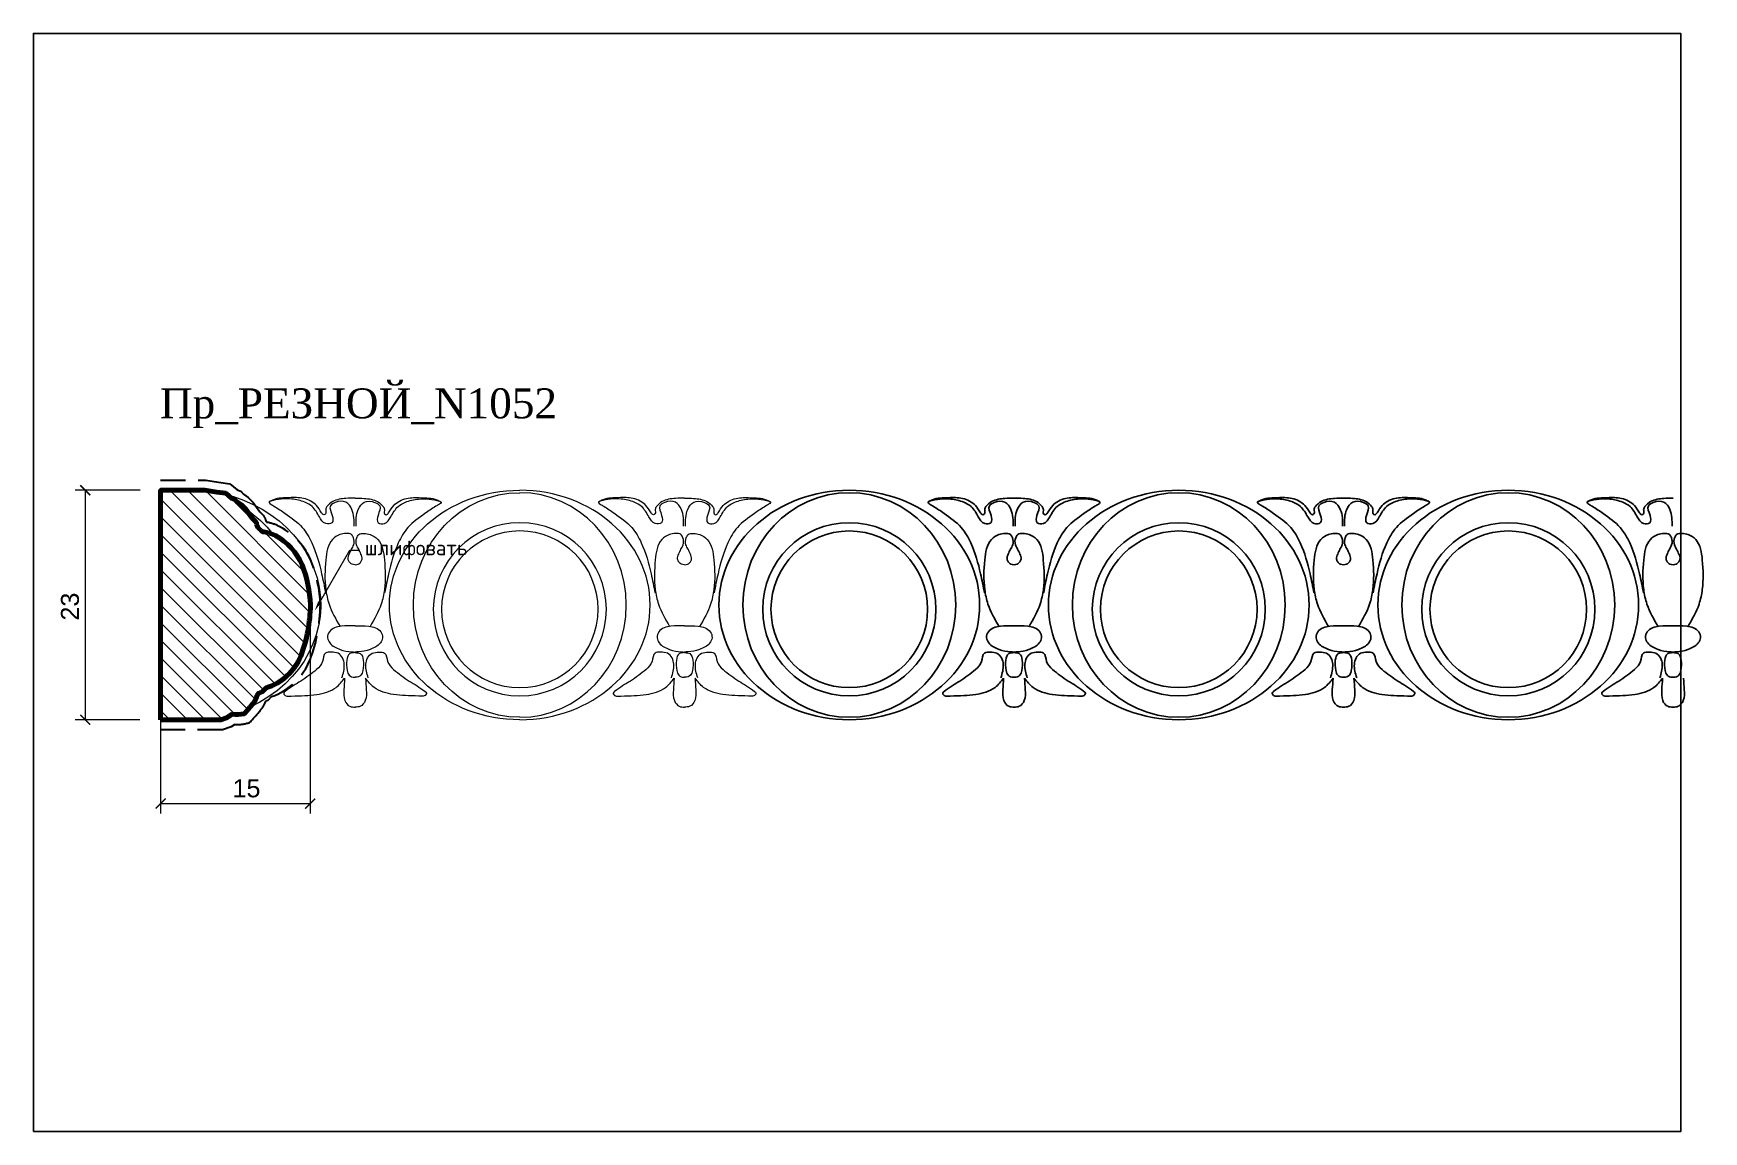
# Model space of a CAD drawing. Header units: millimetres. Extents: x 1316 to 1483, y -1201 to -1091.
import ezdxf
from ezdxf import colors
from ezdxf.entities.mleader import LeaderData, LeaderLine
from ezdxf.math import Vec2, Vec3

# ---------------------------------------------------------------- set-up
doc = ezdxf.new("R2010")
doc.units = ezdxf.units.MM
doc.linetypes.add('HIDDEN', pattern=[0.375, 0.25, -0.125])
for name, color, linetype, lineweight in [('0.15', 7, 'Continuous', 15), ('линия 50', 1, 'Continuous', 140), ('служебный слой РАЗМЕРЫ', 7, 'Continuous', 9)]:
    doc.layers.add(name, color=color, linetype=linetype, lineweight=lineweight)
doc.layers.add('Outside panel', color=7, linetype='Continuous', lineweight=18, true_color=0x7f5e57)
doc.layers.add('размеры в модели', color=7, linetype='Continuous')
doc.styles.add('ELECT', font='times.ttf')
doc.styles.get("Standard").update_dxf_attribs({"font": 'arial.ttf'})
doc.styles.add('ЕСКД профили текст', font='isocpeur.ttf')
doc.dimstyles.new('M_1', dxfattribs={"dimtxt": 1.8, "dimasz": 1, "dimexe": 1, "dimexo": 1, "dimgap": 0.6, "dimtad": 1, "dimdec": 0, "dimdsep": 46, "dimtxsty": 'Standard', "dimblk": 'ARCHTICK', "dimcen": -5, "dimclrd": 7, "dimclre": 7, "dimclrt": 7, "dimadec": 0, "dimazin": 0, "dimtfac": 1, "dimtdec": 0, "dimtmove": 0, "dimatfit": 3, "dimfxl": 1, "dimtolj": 1, "dimtzin": 0, "dimlwd": 5, "dimlwe": 5, "dimarcsym": 0})

msp = doc.modelspace()

# ---------------------------------------------------------------- texts
at = {"color": 7, "ltscale": 1000, "style": 'ELECT'}
msp.add_text('Пр_РЕЗНОЙ_N1052', height=3, dxfattribs=at).set_placement((1328.624079003243, -1129.766882221902))

# ---------------------------------------------------------------- blocks, each defined once
blk = doc.blocks.new('_ArchTick')
at = {"color": 0, "linetype": 'ByBlock', "const_width": 0.15}
blk.add_lwpolyline([(-0.5, -0.5), (0.5, 0.5)], dxfattribs=at)
blk = doc.blocks.new('*D3')
at = {"layer": 'Defpoints', "color": 0, "ltscale": 1000, "transparency": 16777216}
for p in [(1327.659696152387, -1136.965876103397), (1321.139385520492, -1159.965876103354), (1327.605872186552, -1159.965876103354)]:
    blk.add_point(p, dxfattribs=at)
at = {"layer": 'размеры в модели', "color": 7, "lineweight": 5, "ltscale": 1000, "transparency": 16777216}
for p, q in [((1326.659696152387, -1136.965876103397), (1320.139385520492, -1136.965876103397)), ((1321.139385520492, -1136.965876103397), (1321.139385520492, -1159.965876103354)), ((1326.605872186552, -1159.965876103354), (1320.139385520492, -1159.965876103354))]:
    blk.add_line(p, q, dxfattribs=at)
for p, rotation in [((1321.139385520492, -1136.965876103397), 90), ((1321.139385520492, -1159.965876103354), 270)]:
    blk.add_blockref('_ArchTick', p, dxfattribs=dict(at, rotation=rotation))
at = {"layer": 'размеры в модели', "color": 7, "ltscale": 1000, "transparency": 16777216, "insert": (1319.619740227176, -1148.628045452704), "char_height": 1.8, "attachment_point": 5, "rotation": 90}
blk.add_mtext('\\A1;23', dxfattribs=at)
blk = doc.blocks.new('*D2')
at = {"layer": 'Defpoints', "color": 0, "ltscale": 1000, "transparency": 16777216}
for p in [(1343.669931426946, -1148.976890493843), (1328.697555698524, -1153.896992826285), (1343.669931426946, -1168.359212595318)]:
    blk.add_point(p, dxfattribs=at)
at = {"layer": 'размеры в модели', "color": 7, "lineweight": 5, "ltscale": 1000, "transparency": 16777216}
for p, q in [((1343.669931426946, -1149.976890493843), (1343.669931426946, -1169.359212595318)), ((1328.697555698524, -1154.896992826285), (1328.697555698524, -1169.359212595318)), ((1328.697555698524, -1168.359212595318), (1343.669931426946, -1168.359212595318))]:
    blk.add_line(p, q, dxfattribs=at)
at = {"layer": 'размеры в модели', "color": 7, "lineweight": 5, "ltscale": 1000, "transparency": 16777216, "rotation": 180}
blk.add_blockref('_ArchTick', (1328.697555698524, -1168.359212595318), dxfattribs=at)
at = {"layer": 'размеры в модели', "color": 7, "lineweight": 5, "ltscale": 1000, "transparency": 16777216}
blk.add_blockref('_ArchTick', (1343.669931426946, -1168.359212595318), dxfattribs=at)
at = {"layer": 'размеры в модели', "color": 7, "ltscale": 1000, "transparency": 16777216, "insert": (1337.294997104513, -1166.840181217419), "char_height": 1.8, "attachment_point": 5}
blk.add_mtext('\\A1;15', dxfattribs=at)

# ---------------------------------------------------------------- dimensions: what is measured, and where the dimension line sits
at = {"layer": 'размеры в модели', "color": 5, "ltscale": 1000}
dim = msp.add_linear_dim(base=(1321.139385520492, -1159.965876103354), p1=(1327.659696152386, -1136.965876103397), p2=(1327.605872186552, -1159.965876103353), angle=90, dimstyle='M_1', dxfattribs=at)
dim.commit()
dim.dimension.update_dxf_attribs({"geometry": '*D3', "text_midpoint": (1321.139385520491, -1148.628045452704), "dimtype": 128})
dim = msp.add_linear_dim(base=(1343.669931426946, -1168.359212595318), p1=(1328.697555698524, -1153.896992826285), p2=(1343.669931426946, -1148.976890493843), dimstyle='M_1', dxfattribs=at)
dim.commit()
dim.dimension.update_dxf_attribs({"geometry": '*D2', "text_midpoint": (1337.294997104513, -1168.359212595318), "dimtype": 128})

# ---------------------------------------------------------------- hatches: boundary and pattern name
at = {"layer": 'Outside panel', "ltscale": 1000}
h = msp.add_hatch(dxfattribs=at)
h.set_pattern_fill('ANSI31', color=256, scale=10, angle=89.99999999999999)
h.set_pattern_definition([(135, (-308674.0870732441, 92842.06392245629), (-0.8838834764831847, -0.8838834764831842), [])])
edge = h.paths.add_edge_path()
edge.add_line((1328.697555698524, -1159.965876103281), (1328.697555698524, -1136.965876103412))
edge.add_line((1328.697555698524, -1136.965876103412), (1333.125950116093, -1136.965876103412))
edge.add_line((1333.125950116093, -1136.965876103412), (1334.33994997678, -1137.164161113575))
edge.add_line((1334.33994997678, -1137.164161113575), (1335.209769819758, -1137.275928027466))
edge.add_line((1335.209769819758, -1137.275928027466), (1335.835130726813, -1137.804714509159))
edge.add_line((1335.835130726813, -1137.804714509159), (1336.157510976434, -1137.927441365846))
edge.add_line((1336.157510976434, -1137.927441365846), (1336.339715546008, -1138.12154917316))
edge.add_line((1336.339715546008, -1138.12154917316), (1336.826045552163, -1138.456027144934))
edge.add_line((1336.826045552163, -1138.456027144934), (1337.201346741243, -1138.844637251943))
edge.add_line((1337.201346741243, -1138.844637251943), (1337.864012439106, -1139.763338729059))
edge.add_line((1337.864012439106, -1139.763338729059), (1338.255016606661, -1140.178515186784))
edge.add_arc((1337.755397274577, -1140.438477070933), 0.5632048101731251, -6.413141384054825, 27.488857705713087, ccw=False)
edge.add_arc((1340.838069813395, -1138.827842343369), 3.027579065642668, 213.5569836365522, 229.4380772484664)
edge.add_arc((1338.52787274135, -1144.703444719522), 3.591806601872316, 62.528300896746714, 84.54494373533959, ccw=False)
edge.add_arc((1337.431158584612, -1146.705781977584), 5.874490862996108, 22.56757705669628, 62.04698548592319, ccw=False)
edge.add_arc((1331.239266419969, -1148.982471246407), 12.46899523979129, 2.3744652213795234, 21.308785945267402, ccw=False)
edge.add_arc((1328.788937147659, -1148.29579401814), 14.90958869355164, 339.1972977897413, 359.34638055927786, ccw=False)
edge.add_arc((1337.652033617265, -1151.539773550121), 5.473397483258768, 287.018808045268, 337.99090241553176, ccw=False)
edge.add_line((1339.254018286254, -1156.773484005393), (1338.873085845273, -1157.160591515847))
edge.add_line((1338.873085845273, -1157.160591515847), (1338.530029905854, -1157.289681342158))
edge.add_line((1338.530029905854, -1157.289681342158), (1338.339665058022, -1157.545940606698))
edge.add_arc((1336.818582469201, -1157.274296994223), 1.545148049286, 317.87690699803, 349.8745354263554, ccw=False)
edge.add_arc((1324.814160419814, -1147.909916941924), 16.76634697061284, 316.96148519143964, 321.65940409647925, ccw=False)
edge.add_arc((1336.334300703787, -1156.325977399702), 3.11459793697488, 261.48931556908593, 283.63647915197646, ccw=False)
edge.add_line((1335.873359398927, -1159.40627826528), (1335.305251284513, -1159.773684503965))
edge.add_line((1335.305251284513, -1159.773684503965), (1334.731896323279, -1159.974153403327))
edge.add_line((1334.731896323279, -1159.974153403327), (1328.697555698524, -1159.965876103281))

# ---------------------------------------------------------------- linework, layer by layer
at = {"color": 6, "ltscale": 1000}
msp.add_lwpolyline([(1315.950425453135, -1201.212620393537), (1480.950425453135, -1201.212620393537), (1480.950425453135, -1091.212620393537), (1315.950425453135, -1091.212620393537)], close=True, dxfattribs=at)
at = {"color": 7, "ltscale": 1000}
for centre, radius in [((1397.676624450145, -1148.897151713511), 8.66802357763941), ((1430.679614628501, -1148.897151713511), 8.66802357763941), ((1463.6826048068, -1148.897151713511), 8.66802357763941), ((1397.676624450145, -1148.897151713511), 7.84450383038647), ((1430.679614628501, -1148.897151713511), 7.84450383038647), ((1463.6826048068, -1148.897151713511), 7.84450383038647)]:
    msp.add_circle(centre, radius, dxfattribs=at)
for centre in [(1397.676624450087, -1148.465876103353), (1463.6826048068, -1148.465876103353)]:
    msp.add_ellipse(centre, major_axis=(-13.05573811946572, 0), ratio=0.8808387465166628, start_param=-1.570796326794897, end_param=4.71238898038469, dxfattribs=at)
for centre in [(1397.676624450087, -1148.465876103353), (1463.6826048068, -1148.465876103353)]:
    msp.add_ellipse(centre, major_axis=(0, 11.25024942101275), ratio=0.947480409645502, dxfattribs=at)
at = {"color": 7, "ltscale": 1000, "extrusion": (0, 0, -1)}
msp.add_ellipse((1430.679614628501, -1148.465876103353), major_axis=(13.05573811946572, 0), ratio=0.8808387465166628, start_param=-1.570796326794897, end_param=4.71238898038469, dxfattribs=at)
msp.add_ellipse((1430.679614628501, -1148.465876103353), major_axis=(0, 11.25024942101275), ratio=0.947480409645502, dxfattribs=at)
at = {"color": 7, "ltscale": 1000}
for points in [[(1405.573471635998, -1138.128049707073), (1405.57211208525, -1138.209601383223), (1405.730837008054, -1138.367253296488), (1406.076797592174, -1138.57466866609), (1407.17749276054, -1139.29999976882), (1408.883441811031, -1140.711923369996), (1409.846527273254, -1142.25436206075), (1410.82489147894, -1145.340070824521), (1411.225391227938, -1147.247176687615)], [(1414.08029678238, -1140.580310157824), (1413.857409030385, -1138.887425460594), (1413.263042053859, -1138.174631866368), (1412.193181351362, -1138.196906643952), (1411.710258069634, -1138.523603737649), (1411.881138570909, -1139.488844988959), (1411.85141998676, -1140.231338286572), (1411.234764343662, -1140.305587723185), (1410.597185015631, -1139.639601717678), (1409.871523817255, -1138.607864662339), (1409.144043608987, -1138.173218569926), (1407.833326998818, -1137.849508861229), (1405.724128684215, -1138.075352819174), (1405.573471635998, -1138.128049707073)], [(1414.275942296325, -1140.580310157824), (1414.49883004832, -1138.887425460594), (1415.093197024846, -1138.174631866368), (1416.163057727459, -1138.196906643952), (1416.645981009071, -1138.523603737649), (1416.475100507796, -1139.488844988959), (1416.504819092061, -1140.231338286572), (1417.121474735159, -1140.305587723185), (1417.759054063074, -1139.639601717678), (1418.484715261449, -1138.607864662339), (1419.212195469834, -1138.173218569926), (1420.522912079887, -1137.849508861229), (1422.63211039449, -1138.075352819174), (1422.782767442823, -1138.128049707073)], [(1422.782767442823, -1138.128049707073), (1422.784126993571, -1138.209601383223), (1422.625402070651, -1138.367253296488), (1422.279441486531, -1138.57466866609), (1421.178746318281, -1139.29999976882), (1419.47279726779, -1140.711923369996), (1418.509711805451, -1142.25436206075), (1417.531347599765, -1145.340070824521), (1417.130847850767, -1147.247176687615)], [(1438.576461814297, -1138.128049707073), (1438.575102263549, -1138.209601383223), (1438.733827186468, -1138.367253296488), (1439.079787770472, -1138.57466866609), (1440.180482938838, -1139.29999976882), (1441.886431989446, -1140.711923369996), (1442.849517451552, -1142.25436206075), (1443.827881657238, -1145.340070824521), (1444.228381406352, -1147.247176687615)], [(1447.083286960795, -1140.580310157824), (1446.860399208683, -1138.887425460594), (1446.266032232157, -1138.174631866368), (1445.19617152966, -1138.196906643952), (1444.713248248048, -1138.523603737649), (1444.884128749323, -1139.488844988959), (1444.854410165175, -1140.231338286572), (1444.237754521961, -1140.305587723185), (1443.600175193929, -1139.639601717678), (1442.87451399567, -1138.607864662339), (1442.147033787285, -1138.173218569926), (1440.836317177116, -1137.849508861229), (1438.727118862629, -1138.075352819174), (1438.576461814297, -1138.128049707073)], [(1447.278932474739, -1140.580310157824), (1447.501820226618, -1138.887425460594), (1448.096187203144, -1138.174631866368), (1449.166047905757, -1138.196906643952), (1449.648971187369, -1138.523603737649), (1449.478090686211, -1139.488844988959), (1449.507809270359, -1140.231338286572), (1450.124464913457, -1140.305587723185), (1450.762044241372, -1139.639601717678), (1451.487705439748, -1138.607864662339), (1452.215185648132, -1138.173218569926), (1453.525902258185, -1137.849508861229), (1455.635100572788, -1138.075352819174), (1455.785757621237, -1138.128049707073)], [(1455.785757621237, -1138.128049707073), (1455.787117171869, -1138.209601383223), (1455.628392249066, -1138.367253296488), (1455.282431664946, -1138.57466866609), (1454.181736496696, -1139.29999976882), (1452.475787446088, -1140.711923369996), (1451.512701983749, -1142.25436206075), (1450.534337778179, -1145.340070824521), (1450.133838029065, -1147.247176687615)], [(1471.579451992362, -1138.128049707073), (1471.57809244173, -1138.209601383223), (1471.736817364534, -1138.367253296488), (1472.082777948654, -1138.57466866609), (1473.183473116904, -1139.29999976882), (1474.889422167511, -1140.711923369996), (1475.85250762985, -1142.25436206075), (1476.83087183542, -1145.340070824521), (1477.231371584534, -1147.247176687615)], [(1480.08627713886, -1140.580310157824), (1479.863389386981, -1138.887425460594), (1479.269022410455, -1138.174631866368), (1478.199161707842, -1138.196906643952), (1477.71623842623, -1138.523603737649), (1477.887118927389, -1139.488844988959), (1477.85740034324, -1140.231338286572), (1477.240744700142, -1140.305587723185), (1476.603165372228, -1139.639601717678), (1475.877504173852, -1138.607864662339), (1475.150023965467, -1138.173218569926), (1473.839307355414, -1137.849508861229), (1471.730109040811, -1138.075352819174), (1471.579451992362, -1138.128049707073)], [(1412.856983984191, -1155.747980147517), (1413.040015885908, -1155.08027125747), (1412.921488619129, -1153.766161155891), (1412.468746712384, -1153.303128909352), (1411.789835429237, -1153.195361227179), (1411.21856625583, -1153.281411467677), (1410.917007087217, -1154.121630601821), (1410.319532905774, -1154.919439260299), (1408.746022966294, -1156.079683336578), (1407.172513026813, -1157.131749967582), (1407.031409137835, -1157.305284619277), (1407.053179452148, -1157.413666946031), (1407.780066057527, -1157.598060318564), (1410.341303219971, -1157.435384387678), (1412.272813883679, -1156.719528339225), (1413.129919220879, -1155.808625078909)], [(1415.499255094397, -1155.747980147517), (1415.31622319268, -1155.08027125747), (1415.434750459459, -1153.766161155891), (1415.887492366204, -1153.303128909352), (1416.566403649234, -1153.195361227179), (1417.137672822875, -1153.281411467677), (1417.439231991371, -1154.121630601821), (1418.036706172814, -1154.919439260299), (1419.610216112294, -1156.079683336578), (1421.183726051775, -1157.131749967582), (1421.32482994087, -1157.305284619277), (1421.303059626556, -1157.413666946031), (1420.576173021178, -1157.598060318564), (1418.014935858617, -1157.435384387678), (1416.083425194909, -1156.719528339225), (1415.226319857593, -1155.808625078909)], [(1445.859974162489, -1155.747980147517), (1446.043006064207, -1155.08027125747), (1445.924478797428, -1153.766161155891), (1445.471736890682, -1153.303128909352), (1444.792825607652, -1153.195361227179), (1444.221556434128, -1153.281411467677), (1443.919997265515, -1154.121630601821), (1443.322523084189, -1154.919439260299), (1441.749013144592, -1156.079683336578), (1440.175503205228, -1157.131749967582), (1440.034399316133, -1157.305284619277), (1440.056169630447, -1157.413666946031), (1440.783056235825, -1157.598060318564), (1443.34429339827, -1157.435384387678), (1445.275804061977, -1156.719528339225), (1446.132909399294, -1155.808625078909)], [(1448.502245272695, -1155.747980147517), (1448.319213370978, -1155.08027125747), (1448.437740637757, -1153.766161155891), (1448.890482544619, -1153.303128909352), (1449.569393827649, -1153.195361227179), (1450.140663001173, -1153.281411467677), (1450.442222169786, -1154.121630601821), (1451.039696351112, -1154.919439260299), (1452.613206290709, -1156.079683336578), (1454.186716230073, -1157.131749967582), (1454.327820119168, -1157.305284619277), (1454.306049804854, -1157.413666946031), (1453.579163199476, -1157.598060318564), (1451.017926036915, -1157.435384387678), (1449.086415373207, -1156.719528339225), (1448.229310036008, -1155.808625078909)], [(1478.862964340904, -1155.747980147517), (1479.045996242621, -1155.08027125747), (1478.927468975842, -1153.766161155891), (1478.47472706898, -1153.303128909352), (1477.79581578595, -1153.195361227179), (1477.224546612426, -1153.281411467677), (1476.92298744393, -1154.121630601821), (1476.325513262487, -1154.919439260299), (1474.752003323007, -1156.079683336578), (1473.178493383526, -1157.131749967582), (1473.037389494431, -1157.305284619277), (1473.059159808745, -1157.413666946031), (1473.786046414123, -1157.598060318564), (1476.347283576684, -1157.435384387678), (1478.278794240392, -1156.719528339225), (1479.135899577592, -1155.808625078909)]]:
    msp.add_spline(points, degree=3, dxfattribs=at)
for points, knots in [([(1414.178119539352, -1137.753673727249), (1413.876462912605, -1137.75700572503), (1413.11856280635, -1137.768575400729), (1412.070194991142, -1137.926884906748), (1411.435751605266, -1138.471174762384), (1411.168191455956, -1138.922314855885), (1411.338655709475, -1139.294821097548), (1411.004383368836, -1139.486226206911), (1410.667975882254, -1139.037476981208), (1410.297610996477, -1138.302701938726), (1409.029639985132, -1137.671523457193), (1407.548645131359, -1137.730885355708), (1406.331037571839, -1137.726441028066), (1405.715742327458, -1138.060317798783), (1405.573343224078, -1138.128110843045), (1405.573279017768, -1138.128141410216)], [0.0627510524423619, 0.0627510524423619, 0.0627510524423619, 0.0627510524423619, 0.8365779352989182, 2.00470188218025, 2.648488927413866, 2.914223128192218, 3.29013205172226, 3.446342994838012, 3.699795756857689, 4.46857120511043, 5.709674930477415, 6.925606402318497, 8.291974149622384, 8.693966323981702, 8.694147659626745, 8.694147659626745, 8.694147659626745, 8.694147659626745]), ([(1414.178119539352, -1137.753673727249), (1414.479776166099, -1137.75700572503), (1415.237676272354, -1137.768575400729), (1416.286044087679, -1137.926884906748), (1416.920487473439, -1138.471174762384), (1417.188047622749, -1138.922314855885), (1417.01758336923, -1139.294821097548), (1417.351855709869, -1139.486226206911), (1417.688263196451, -1139.037476981208), (1418.058628082228, -1138.302701938726), (1419.326599093689, -1137.671523457193), (1420.807593947462, -1137.730885355708), (1422.025201506865, -1137.726441028066), (1422.640496751246, -1138.060317798783), (1422.782895854743, -1138.128110843045), (1422.782960060937, -1138.128141410216)], [0.0627510524423619, 0.0627510524423619, 0.0627510524423619, 0.0627510524423619, 0.8365779352989182, 2.00470188218025, 2.648488927413866, 2.914223128192218, 3.29013205172226, 3.446342994838012, 3.699795756857689, 4.46857120511043, 5.709674930477415, 6.925606402318497, 8.291974149622384, 8.693966323981702, 8.694147659626745, 8.694147659626745, 8.694147659626745, 8.694147659626745]), ([(1447.181109717767, -1137.753673727249), (1446.879453090904, -1137.75700572503), (1446.121552984649, -1137.768575400729), (1445.073185169556, -1137.926884906748), (1444.438741783681, -1138.471174762384), (1444.171181634254, -1138.922314855885), (1444.341645887773, -1139.294821097548), (1444.007373547134, -1139.486226206911), (1443.670966060668, -1139.037476981208), (1443.300601174891, -1138.302701938726), (1442.03263016343, -1137.671523457193), (1440.551635309657, -1137.730885355708), (1439.334027750254, -1137.726441028066), (1438.718732505757, -1138.060317798783), (1438.576333402376, -1138.128110843045), (1438.576269196066, -1138.128141410216)], [0.0627510524423619, 0.0627510524423619, 0.0627510524423619, 0.0627510524423619, 0.8365779352989182, 2.00470188218025, 2.648488927413866, 2.914223128192218, 3.29013205172226, 3.446342994838012, 3.699795756857689, 4.46857120511043, 5.709674930477415, 6.925606402318497, 8.291974149622384, 8.693966323981702, 8.694147659626745, 8.694147659626745, 8.694147659626745, 8.694147659626745]), ([(1447.181109717767, -1137.753673727249), (1447.482766344514, -1137.75700572503), (1448.240666450769, -1137.768575400729), (1449.289034265978, -1137.926884906748), (1449.923477651737, -1138.471174762384), (1450.191037801047, -1138.922314855885), (1450.020573547528, -1139.294821097548), (1450.354845888283, -1139.486226206911), (1450.691253374749, -1139.037476981208), (1451.061618260526, -1138.302701938726), (1452.329589271987, -1137.671523457193), (1453.81058412576, -1137.730885355708), (1455.028191685164, -1137.726441028066), (1455.643486929661, -1138.060317798783), (1455.785886033158, -1138.128110843045), (1455.785950239235, -1138.128141410216)], [0.0627510524423619, 0.0627510524423619, 0.0627510524423619, 0.0627510524423619, 0.8365779352989182, 2.00470188218025, 2.648488927413866, 2.914223128192218, 3.29013205172226, 3.446342994838012, 3.699795756857689, 4.46857120511043, 5.709674930477415, 6.925606402318497, 8.291974149622384, 8.693966323981702, 8.694147659626745, 8.694147659626745, 8.694147659626745, 8.694147659626745]), ([(1480.184099895832, -1137.753673727249), (1479.882443269085, -1137.75700572503), (1479.12454316283, -1137.768575400729), (1478.076175347622, -1137.926884906748), (1477.441731961862, -1138.471174762384), (1477.174171812552, -1138.922314855885), (1477.344636066071, -1139.294821097548), (1477.010363725316, -1139.486226206911), (1476.67395623885, -1139.037476981208), (1476.303591353073, -1138.302701938726), (1475.035620341612, -1137.671523457193), (1473.554625487839, -1137.730885355708), (1472.337017928436, -1137.726441028066), (1471.721722683938, -1138.060317798783), (1471.579323580441, -1138.128110843045), (1471.579259374364, -1138.128141410216)], [0.0627510524423619, 0.0627510524423619, 0.0627510524423619, 0.0627510524423619, 0.8365779352989182, 2.00470188218025, 2.648488927413866, 2.914223128192218, 3.29013205172226, 3.446342994838012, 3.699795756857689, 4.46857120511043, 5.709674930477415, 6.925606402318497, 8.291974149622384, 8.693966323981702, 8.694147659626745, 8.694147659626745, 8.694147659626745, 8.694147659626745]), ([(1414.178119539236, -1144.430657416935), (1414.070326889585, -1144.431716059193), (1413.834161492134, -1144.427483339419), (1413.592068215785, -1144.169294224444), (1413.416567849297, -1143.798123336313), (1413.59790626862, -1143.346995070959), (1413.801911597442, -1142.887494493949), (1414.119087413605, -1142.388025860655), (1414.092797953588, -1141.82768761821), (1413.814143343316, -1141.324100934933), (1413.240038277301, -1141.26189169093), (1412.567909778747, -1141.386680004976), (1411.469287979253, -1142.095298546632), (1411.168925813119, -1144.278472523849), (1411.099468497046, -1146.42485491437), (1411.583296288572, -1148.731161107517), (1412.252758593251, -1149.890479223312), (1412.678788411733, -1150.614366163096)], [0.02370941281285924, 0.02370941281285924, 0.02370941281285924, 0.02370941281285924, 0.2880088832522136, 0.6088204290431689, 0.8579507231831165, 1.299451019592438, 1.747136365223791, 2.174588036227853, 2.771434660026128, 3.084552570383156, 3.550760326397072, 4.086261890250865, 4.856113756833754, 6.680986785523785, 9.209665728775713, 10.47617888618266, 12.60253965703515, 12.60253965703515, 12.60253965703515, 12.60253965703515]), ([(1414.178119539236, -1144.430657416935), (1414.28591218912, -1144.431716059193), (1414.522077586455, -1144.427483339419), (1414.764170862687, -1144.169294224444), (1414.939671229291, -1143.798123336313), (1414.758332809968, -1143.346995070959), (1414.554327481146, -1142.887494493949), (1414.237151664867, -1142.388025860655), (1414.263441125117, -1141.82768761821), (1414.542095735273, -1141.324100934933), (1415.116200801171, -1141.26189169093), (1415.788329299841, -1141.386680004976), (1416.886951099335, -1142.095298546632), (1417.187313265469, -1144.278472523849), (1417.256770581658, -1146.42485491437), (1416.772942790016, -1148.731161107517), (1416.103480485453, -1149.890479223312), (1415.677450666855, -1150.614366163096)], [0.02370941281285924, 0.02370941281285924, 0.02370941281285924, 0.02370941281285924, 0.2880088832522136, 0.6088204290431689, 0.8579507231831165, 1.299451019592438, 1.747136365223791, 2.174588036227853, 2.771434660026128, 3.084552570383156, 3.550760326397072, 4.086261890250865, 4.856113756833754, 6.680986785523785, 9.209665728775713, 10.47617888618266, 12.60253965703515, 12.60253965703515, 12.60253965703515, 12.60253965703515]), ([(1447.181109717651, -1144.430657416935), (1447.073317067883, -1144.431716059193), (1446.837151670548, -1144.427483339419), (1446.595058394199, -1144.169294224444), (1446.419558027595, -1143.798123336313), (1446.600896446918, -1143.346995070959), (1446.804901775857, -1142.887494493949), (1447.122077592019, -1142.388025860655), (1447.095788131886, -1141.82768761821), (1446.817133521614, -1141.324100934933), (1446.243028455716, -1141.26189169093), (1445.570899957045, -1141.386680004976), (1444.472278157551, -1142.095298546632), (1444.171915991417, -1144.278472523849), (1444.102458675345, -1146.42485491437), (1444.586286466871, -1148.731161107517), (1445.255748771549, -1149.890479223312), (1445.681778590148, -1150.614366163096)], [0.02370941281285924, 0.02370941281285924, 0.02370941281285924, 0.02370941281285924, 0.2880088832522136, 0.6088204290431689, 0.8579507231831165, 1.299451019592438, 1.747136365223791, 2.174588036227853, 2.771434660026128, 3.084552570383156, 3.550760326397072, 4.086261890250865, 4.856113756833754, 6.680986785523785, 9.209665728775713, 10.47617888618266, 12.60253965703515, 12.60253965703515, 12.60253965703515, 12.60253965703515]), ([(1447.181109717651, -1144.430657416935), (1447.288902367418, -1144.431716059193), (1447.525067764753, -1144.427483339419), (1447.767161041102, -1144.169294224444), (1447.942661407706, -1143.798123336313), (1447.761322988383, -1143.346995070959), (1447.557317659444, -1142.887494493949), (1447.240141843282, -1142.388025860655), (1447.266431303415, -1141.82768761821), (1447.545085913687, -1141.324100934933), (1448.119190979585, -1141.26189169093), (1448.791319478256, -1141.386680004976), (1449.889941277634, -1142.095298546632), (1450.190303443767, -1144.278472523849), (1450.259760759956, -1146.42485491437), (1449.77593296843, -1148.731161107517), (1449.106470663752, -1149.890479223312), (1448.680440845153, -1150.614366163096)], [0.02370941281285924, 0.02370941281285924, 0.02370941281285924, 0.02370941281285924, 0.2880088832522136, 0.6088204290431689, 0.8579507231831165, 1.299451019592438, 1.747136365223791, 2.174588036227853, 2.771434660026128, 3.084552570383156, 3.550760326397072, 4.086261890250865, 4.856113756833754, 6.680986785523785, 9.209665728775713, 10.47617888618266, 12.60253965703515, 12.60253965703515, 12.60253965703515, 12.60253965703515]), ([(1480.184099895949, -1144.430657416935), (1480.076307246181, -1144.431716059193), (1479.840141848847, -1144.427483339419), (1479.598048572498, -1144.169294224444), (1479.42254820601, -1143.798123336313), (1479.603886625217, -1143.346995070959), (1479.807891954155, -1142.887494493949), (1480.125067770434, -1142.388025860655), (1480.098778310185, -1141.82768761821), (1479.820123699912, -1141.324100934933), (1479.246018634014, -1141.26189169093), (1478.573890135343, -1141.386680004976), (1477.475268335966, -1142.095298546632), (1477.174906169832, -1144.278472523849), (1477.105448853643, -1146.42485491437), (1477.589276645285, -1148.731161107517), (1478.258738949848, -1149.890479223312), (1478.684768768446, -1150.614366163096)], [0.02370941281285924, 0.02370941281285924, 0.02370941281285924, 0.02370941281285924, 0.2880088832522136, 0.6088204290431689, 0.8579507231831165, 1.299451019592438, 1.747136365223791, 2.174588036227853, 2.771434660026128, 3.084552570383156, 3.550760326397072, 4.086261890250865, 4.856113756833754, 6.680986785523785, 9.209665728775713, 10.47617888618266, 12.60253965703515, 12.60253965703515, 12.60253965703515, 12.60253965703515]), ([(1480.184099895949, -1144.430657416935), (1480.291892545716, -1144.431716059193), (1480.528057943051, -1144.427483339419), (1480.7701512194, -1144.169294224444), (1480.945651586004, -1143.798123336313), (1480.764313166681, -1143.346995070959), (1480.560307837743, -1142.887494493949), (1480.24313202158, -1142.388025860655), (1480.269421481713, -1141.82768761821), (1480.548076091985, -1141.324100934933), (1481.122181157883, -1141.26189169093), (1481.794309656554, -1141.386680004976), (1482.892931456048, -1142.095298546632), (1483.193293622182, -1144.278472523849), (1483.262750938255, -1146.42485491437), (1482.778923146729, -1148.731161107517), (1482.10946084205, -1149.890479223312), (1481.683431023452, -1150.614366163096)], [0.02370941281285924, 0.02370941281285924, 0.02370941281285924, 0.02370941281285924, 0.2880088832522136, 0.6088204290431689, 0.8579507231831165, 1.299451019592438, 1.747136365223791, 2.174588036227853, 2.771434660026128, 3.084552570383156, 3.550760326397072, 4.086261890250865, 4.856113756833754, 6.680986785523785, 9.209665728775713, 10.47617888618266, 12.60253965703515, 12.60253965703515, 12.60253965703515, 12.60253965703515]), ([(1414.178119539236, -1150.539871720222), (1413.730268701398, -1150.535077263867), (1412.852788817439, -1150.527745019677), (1411.627938809175, -1150.841980208152), (1411.34778772639, -1151.733972810416), (1411.728752648178, -1152.498053247549), (1412.659009276027, -1152.969041468376), (1413.558064358029, -1153.168235153458), (1414.0641126191, -1153.175937602213), (1414.178119539352, -1153.174312816005)], [0.01823128793597887, 0.01823128793597887, 0.01823128793597887, 0.01823128793597887, 1.186635575308009, 2.305187115488077, 2.846387728115468, 3.316023031744735, 4.359754282706549, 5.363732181509262, 5.654804540572636, 5.654804540572636, 5.654804540572636, 5.654804540572636]), ([(1414.178119539236, -1150.539871720222), (1414.62597037719, -1150.535077263867), (1415.503450261149, -1150.527745019677), (1416.728300269413, -1150.841980208152), (1417.008451352198, -1151.733972810416), (1416.627486430527, -1152.498053247549), (1415.697229802561, -1152.969041468376), (1414.798174720676, -1153.168235153458), (1414.292126459488, -1153.175937602213), (1414.178119539236, -1153.174312816005)], [0.01823128793597887, 0.01823128793597887, 0.01823128793597887, 0.01823128793597887, 1.186635575308009, 2.305187115488077, 2.846387728115468, 3.316023031744735, 4.359754282706549, 5.363732181509262, 5.654804540572636, 5.654804540572636, 5.654804540572636, 5.654804540572636]), ([(1447.181109717651, -1150.539871720222), (1446.733258879696, -1150.535077263867), (1445.855778995854, -1150.527745019677), (1444.630928987473, -1150.841980208152), (1444.350777904689, -1151.733972810416), (1444.731742826476, -1152.498053247549), (1445.661999454442, -1152.969041468376), (1446.561054536327, -1153.168235153458), (1447.067102797399, -1153.175937602213), (1447.181109717767, -1153.174312816005)], [0.01823128793597887, 0.01823128793597887, 0.01823128793597887, 0.01823128793597887, 1.186635575308009, 2.305187115488077, 2.846387728115468, 3.316023031744735, 4.359754282706549, 5.363732181509262, 5.654804540572636, 5.654804540572636, 5.654804540572636, 5.654804540572636]), ([(1447.181109717651, -1150.539871720222), (1447.628960555488, -1150.535077263867), (1448.506440439447, -1150.527745019677), (1449.731290447711, -1150.841980208152), (1450.011441530613, -1151.733972810416), (1449.630476608825, -1152.498053247549), (1448.700219980859, -1152.969041468376), (1447.801164898974, -1153.168235153458), (1447.295116637786, -1153.175937602213), (1447.181109717534, -1153.174312816005)], [0.01823128793597887, 0.01823128793597887, 0.01823128793597887, 0.01823128793597887, 1.186635575308009, 2.305187115488077, 2.846387728115468, 3.316023031744735, 4.359754282706549, 5.363732181509262, 5.654804540572636, 5.654804540572636, 5.654804540572636, 5.654804540572636]), ([(1480.184099895949, -1150.539871720222), (1479.736249058111, -1150.535077263867), (1478.858769174152, -1150.527745019677), (1477.633919165888, -1150.841980208152), (1477.353768082987, -1151.733972810416), (1477.734733004774, -1152.498053247549), (1478.66498963274, -1152.969041468376), (1479.564044714625, -1153.168235153458), (1480.070092975813, -1153.175937602213), (1480.184099896065, -1153.174312816005)], [0.01823128793597887, 0.01823128793597887, 0.01823128793597887, 0.01823128793597887, 1.186635575308009, 2.305187115488077, 2.846387728115468, 3.316023031744735, 4.359754282706549, 5.363732181509262, 5.654804540572636, 5.654804540572636, 5.654804540572636, 5.654804540572636]), ([(1480.184099895949, -1150.539871720222), (1480.631950733903, -1150.535077263867), (1481.509430617745, -1150.527745019677), (1482.734280626126, -1150.841980208152), (1483.014431708911, -1151.733972810416), (1482.633466787123, -1152.498053247549), (1481.703210159158, -1152.969041468376), (1480.804155077272, -1153.168235153458), (1480.298106816201, -1153.175937602213), (1480.184099895832, -1153.174312816005)], [0.01823128793597887, 0.01823128793597887, 0.01823128793597887, 0.01823128793597887, 1.186635575308009, 2.305187115488077, 2.846387728115468, 3.316023031744735, 4.359754282706549, 5.363732181509262, 5.654804540572636, 5.654804540572636, 5.654804540572636, 5.654804540572636]), ([(1414.189004696393, -1153.24043516265), (1413.96039247415, -1153.241774900966), (1413.518531256774, -1153.25068421313), (1413.284688693191, -1154.1328050271), (1413.346831982908, -1154.828925181097), (1413.523784247878, -1155.582799330707), (1413.950680727907, -1155.700334936442), (1414.157056968495, -1155.703846329157), (1414.178119539236, -1155.703852985989)], [0, 0, 0, 0, 0.4174923082226142, 1.035101303553509, 1.910631635916607, 2.362127132288702, 2.831522544445905, 2.885255357935706, 2.885255357935706, 2.885255357935706, 2.885255357935706]), ([(1414.167234382079, -1153.24043516265), (1414.395846604555, -1153.241774900966), (1414.837707821931, -1153.25068421313), (1415.071550385514, -1154.1328050271), (1415.009407095797, -1154.828925181097), (1414.83245483071, -1155.582799330707), (1414.405558350682, -1155.700334936442), (1414.199182110093, -1155.703846329157), (1414.178119539352, -1155.703852985989)], [0, 0, 0, 0, 0.4174923082226142, 1.035101303553509, 1.910631635916607, 2.362127132288702, 2.831522544445905, 2.885255357935706, 2.885255357935706, 2.885255357935706, 2.885255357935706]), ([(1447.191994874807, -1153.24043516265), (1446.963382652448, -1153.241774900966), (1446.521521435072, -1153.25068421313), (1446.287678871489, -1154.1328050271), (1446.349822161206, -1154.828925181097), (1446.526774426176, -1155.582799330707), (1446.953670906321, -1155.700334936442), (1447.16004714691, -1155.703846329157), (1447.181109717534, -1155.703852985989)], [0, 0, 0, 0, 0.4174923082226142, 1.035101303553509, 1.910631635916607, 2.362127132288702, 2.831522544445905, 2.885255357935706, 2.885255357935706, 2.885255357935706, 2.885255357935706]), ([(1447.170224560494, -1153.24043516265), (1447.398836782853, -1153.241774900966), (1447.840698000229, -1153.25068421313), (1448.074540563812, -1154.1328050271), (1448.012397274095, -1154.828925181097), (1447.835445009008, -1155.582799330707), (1447.40854852898, -1155.700334936442), (1447.202172288391, -1155.703846329157), (1447.181109717767, -1155.703852985989)], [0, 0, 0, 0, 0.4174923082226142, 1.035101303553509, 1.910631635916607, 2.362127132288702, 2.831522544445905, 2.885255357935706, 2.885255357935706, 2.885255357935706, 2.885255357935706]), ([(1480.194985053105, -1153.24043516265), (1479.966372830746, -1153.241774900966), (1479.52451161337, -1153.25068421313), (1479.290669049788, -1154.1328050271), (1479.352812339504, -1154.828925181097), (1479.529764604591, -1155.582799330707), (1479.95666108462, -1155.700334936442), (1480.163037325208, -1155.703846329157), (1480.184099895832, -1155.703852985989)], [0, 0, 0, 0, 0.4174923082226142, 1.035101303553509, 1.910631635916607, 2.362127132288702, 2.831522544445905, 2.885255357935706, 2.885255357935706, 2.885255357935706, 2.885255357935706]), ([(1480.173214738792, -1153.24043516265), (1480.401826961152, -1153.241774900966), (1480.843688178527, -1153.25068421313), (1481.07753074211, -1154.1328050271), (1481.015387452393, -1154.828925181097), (1480.838435187423, -1155.582799330707), (1480.411538707278, -1155.700334936442), (1480.205162466689, -1155.703846329157), (1480.184099896065, -1155.703852985989)], [0, 0, 0, 0, 0.4174923082226142, 1.035101303553509, 1.910631635916607, 2.362127132288702, 2.831522544445905, 2.885255357935706, 2.885255357935706, 2.885255357935706, 2.885255357935706]), ([(1413.129919220879, -1155.808625078909), (1413.104779337951, -1156.189449577829), (1413.05579841074, -1156.931423479637), (1412.998630403028, -1157.954658056642), (1413.549759420985, -1158.676256223847), (1413.993332156399, -1158.690491584483), (1414.178119539352, -1158.692963254496)], [0, 0, 0, 0, 0.978304444294669, 1.90606530765403, 2.549144873394146, 3.002766149592186, 3.002766149592186, 3.002766149592186, 3.002766149592186]), ([(1415.226319857826, -1155.808625078909), (1415.251459740753, -1156.189449577829), (1415.300440667848, -1156.931423479637), (1415.35760867556, -1157.954658056642), (1414.80647965772, -1158.676256223847), (1414.362906922306, -1158.690491584483), (1414.178119539236, -1158.692963254496)], [0, 0, 0, 0, 0.978304444294669, 1.90606530765403, 2.549144873394146, 3.002766149592186, 3.002766149592186, 3.002766149592186, 3.002766149592186]), ([(1446.132909399177, -1155.808625078909), (1446.107769516249, -1156.189449577829), (1446.058788589155, -1156.931423479637), (1446.001620581326, -1157.954658056642), (1446.552749599283, -1158.676256223847), (1446.996322334697, -1158.690491584483), (1447.181109717767, -1158.692963254496)], [0, 0, 0, 0, 0.978304444294669, 1.90606530765403, 2.549144873394146, 3.002766149592186, 3.002766149592186, 3.002766149592186, 3.002766149592186]), ([(1448.229310036124, -1155.808625078909), (1448.254449919052, -1156.189449577829), (1448.303430846147, -1156.931423479637), (1448.360598853975, -1157.954658056642), (1447.809469836018, -1158.676256223847), (1447.365897100604, -1158.690491584483), (1447.181109717534, -1158.692963254496)], [0, 0, 0, 0, 0.978304444294669, 1.90606530765403, 2.549144873394146, 3.002766149592186, 3.002766149592186, 3.002766149592186, 3.002766149592186]), ([(1479.135899577475, -1155.808625078909), (1479.110759694548, -1156.189449577829), (1479.061778767453, -1156.931423479637), (1479.004610759624, -1157.954658056642), (1479.555739777581, -1158.676256223847), (1479.999312512995, -1158.690491584483), (1480.184099896065, -1158.692963254496)], [0, 0, 0, 0, 0.978304444294669, 1.90606530765403, 2.549144873394146, 3.002766149592186, 3.002766149592186, 3.002766149592186, 3.002766149592186]), ([(1481.232300214422, -1155.808625078909), (1481.25744009735, -1156.189449577829), (1481.306421024561, -1156.931423479637), (1481.363589032273, -1157.954658056642), (1480.812460014316, -1158.676256223847), (1480.368887278903, -1158.690491584483), (1480.184099895832, -1158.692963254496)], [0, 0, 0, 0, 0.978304444294669, 1.90606530765403, 2.549144873394146, 3.002766149592186, 3.002766149592186, 3.002766149592186, 3.002766149592186])]:
    msp.add_open_spline(points, degree=3, knots=knots, dxfattribs=at)
at = {"layer": '0.15', "color": 7, "ltscale": 1000}
for radius, start, end in [(8.66802357763941, 90, 270), (8.66802357763941, 270, 90), (7.84450383038647, 90, 270), (7.84450383038647, 270, 90)]:
    msp.add_arc((1364.673634271789, -1148.897151713511), radius, start, end, dxfattribs=at)
at = {"layer": '0.15', "color": 7, "ltscale": 1000, "extrusion": (0, 0, -1)}
for centre, major_axis, ratio, start_param, end_param in [((1331.67064409349, -1148.465876103353), (13.05573811946572, 0), 0.8808387465166628, -1.570796326794897, 1.094171998639447), ((1364.673634271789, -1148.465876103353), (13.05573811946572, 0), 0.8808387465166628, 1.570796326794897, 4.71238898038469), ((1364.673634271789, -1148.465876103353), (0, 11.25024942101275), 0.947480409645502, 3.141592653589793, 6.283185307179586), ((1331.67064409349, -1148.465876103353), (0, 11.25024942101275), 0.947480409645502, 0.5460792619401629, 0.8937660821227443)]:
    msp.add_ellipse(centre, major_axis=major_axis, ratio=ratio, start_param=start_param, end_param=end_param, dxfattribs=at)
at = {"layer": '0.15', "color": 7, "ltscale": 1000}
for major_axis, ratio, start_param, end_param in [((-13.05573811946572, 0), 0.8808387465166628, 1.570796326794897, 4.71238898038469), ((0, 11.25024942101275), 0.947480409645502, 3.141592653589793, 6.283185307179586)]:
    msp.add_ellipse((1364.673634271789, -1148.465876103353), major_axis=major_axis, ratio=ratio, start_param=start_param, end_param=end_param, dxfattribs=at)
for points in [[(1339.567491279169, -1138.128049707073), (1339.566131728421, -1138.209601383223), (1339.724856651341, -1138.367253296488), (1340.070817235344, -1138.57466866609), (1341.171512403711, -1139.29999976882), (1342.877461454318, -1140.711923369996), (1343.840546916657, -1142.25436206075), (1344.818911122227, -1145.340070824521), (1345.219410871341, -1147.247176687615)], [(1348.074316425667, -1140.580310157824), (1347.851428673672, -1138.887425460594), (1347.257061697263, -1138.174631866368), (1346.187200994649, -1138.196906643952), (1345.704277713037, -1138.523603737649), (1345.875158214196, -1139.488844988959), (1345.845439630048, -1140.231338286572), (1345.22878398695, -1140.305587723185), (1344.591204659035, -1139.639601717678), (1343.865543460659, -1138.607864662339), (1343.138063252158, -1138.173218569926), (1341.827346642105, -1137.849508861229), (1339.718148327618, -1138.075352819174), (1339.567491279169, -1138.128049707073)], [(1348.269961939612, -1140.580310157824), (1348.492849691724, -1138.887425460594), (1349.087216668133, -1138.174631866368), (1350.15707737063, -1138.196906643952), (1350.640000652242, -1138.523603737649), (1350.469120151083, -1139.488844988959), (1350.498838735231, -1140.231338286572), (1351.115494378329, -1140.305587723185), (1351.753073706361, -1139.639601717678), (1352.478734904736, -1138.607864662339), (1353.206215113121, -1138.173218569926), (1354.51693172329, -1137.849508861229), (1356.626130037777, -1138.075352819174), (1356.77678708611, -1138.128049707073)], [(1356.77678708611, -1138.128049707073), (1356.778146636858, -1138.209601383223), (1356.619421713938, -1138.367253296488), (1356.273461129935, -1138.57466866609), (1355.172765961568, -1139.29999976882), (1353.466816910961, -1140.711923369996), (1352.503731448738, -1142.25436206075), (1351.525367243168, -1145.340070824521), (1351.124867494054, -1147.247176687615)], [(1372.570481457467, -1138.128049707073), (1372.569121906719, -1138.209601383223), (1372.727846829639, -1138.367253296488), (1373.073807413642, -1138.57466866609), (1374.174502582009, -1139.29999976882), (1375.880451632616, -1140.711923369996), (1376.843537094839, -1142.25436206075), (1377.821901300409, -1145.340070824521), (1378.222401049523, -1147.247176687615)], [(1381.077306603966, -1140.580310157824), (1380.854418851854, -1138.887425460594), (1380.260051875444, -1138.174631866368), (1379.190191172947, -1138.196906643952), (1378.707267891336, -1138.523603737649), (1378.878148392494, -1139.488844988959), (1378.848429808346, -1140.231338286572), (1378.231774165248, -1140.305587723185), (1377.594194837216, -1139.639601717678), (1376.868533638841, -1138.607864662339), (1376.141053430456, -1138.173218569926), (1374.830336820287, -1137.849508861229), (1372.7211385058, -1138.075352819174), (1372.570481457467, -1138.128049707073)], [(1381.27295211791, -1140.580310157824), (1381.495839869905, -1138.887425460594), (1382.090206846315, -1138.174631866368), (1383.160067548928, -1138.196906643952), (1383.64299083054, -1138.523603737649), (1383.472110329381, -1139.488844988959), (1383.50182891353, -1140.231338286572), (1384.118484556628, -1140.305587723185), (1384.756063884543, -1139.639601717678), (1385.481725082918, -1138.607864662339), (1386.209205291419, -1138.173218569926), (1387.519921901472, -1137.849508861229), (1389.629120215959, -1138.075352819174), (1389.779777264408, -1138.128049707073)], [(1389.779777264408, -1138.128049707073), (1389.781136815156, -1138.209601383223), (1389.622411892236, -1138.367253296488), (1389.276451308233, -1138.57466866609), (1388.175756139866, -1139.29999976882), (1386.469807089259, -1140.711923369996), (1385.50672162692, -1142.25436206075), (1384.52835742135, -1145.340070824521), (1384.127857672236, -1147.247176687615)], [(1346.851003627478, -1155.747980147517), (1347.034035529196, -1155.08027125747), (1346.915508262533, -1153.766161155891), (1346.462766355671, -1153.303128909352), (1345.783855072641, -1153.195361227179), (1345.212585899, -1153.281411467677), (1344.911026730504, -1154.121630601821), (1344.313552549062, -1154.919439260299), (1342.740042609581, -1156.079683336578), (1341.1665326701, -1157.131749967582), (1341.025428781006, -1157.305284619277), (1341.047199095319, -1157.413666946031), (1341.774085700697, -1157.598060318564), (1344.335322863375, -1157.435384387678), (1346.266833526966, -1156.719528339225), (1347.123938864283, -1155.808625078909)], [(1349.493274737801, -1155.747980147517), (1349.310242836083, -1155.08027125747), (1349.428770102746, -1153.766161155891), (1349.881512009491, -1153.303128909352), (1350.560423292638, -1153.195361227179), (1351.131692466046, -1153.281411467677), (1351.433251634659, -1154.121630601821), (1352.030725816101, -1154.919439260299), (1353.604235755698, -1156.079683336578), (1355.177745695062, -1157.131749967582), (1355.31884958404, -1157.305284619277), (1355.297079269727, -1157.413666946031), (1354.570192664465, -1157.598060318564), (1352.008955501904, -1157.435384387678), (1350.077444838313, -1156.719528339225), (1349.220339500996, -1155.808625078909)], [(1379.853993805777, -1155.747980147517), (1380.037025707494, -1155.08027125747), (1379.918498440831, -1153.766161155891), (1379.465756534086, -1153.303128909352), (1378.786845250939, -1153.195361227179), (1378.215576077531, -1153.281411467677), (1377.914016908919, -1154.121630601821), (1377.316542727476, -1154.919439260299), (1375.743032787879, -1156.079683336578), (1374.169522848515, -1157.131749967582), (1374.028418959537, -1157.305284619277), (1374.05018927385, -1157.413666946031), (1374.777075879112, -1157.598060318564), (1377.338313041673, -1157.435384387678), (1379.269823705265, -1156.719528339225), (1380.126929042581, -1155.808625078909)], [(1382.496264916099, -1155.747980147517), (1382.313233014382, -1155.08027125747), (1382.431760281044, -1153.766161155891), (1382.884502187906, -1153.303128909352), (1383.563413470936, -1153.195361227179), (1384.134682644577, -1153.281411467677), (1384.436241813073, -1154.121630601821), (1385.033715994516, -1154.919439260299), (1386.607225933996, -1156.079683336578), (1388.180735873477, -1157.131749967582), (1388.321839762571, -1157.305284619277), (1388.300069448258, -1157.413666946031), (1387.57318284288, -1157.598060318564), (1385.011945680202, -1157.435384387678), (1383.080435016611, -1156.719528339225), (1382.223329679295, -1155.808625078909)]]:
    msp.add_spline(points, degree=3, dxfattribs=at)
for points, knots in [([(1348.17213918264, -1137.753673727249), (1347.870482555776, -1137.75700572503), (1347.112582449638, -1137.768575400729), (1346.064214634429, -1137.926884906748), (1345.42977124867, -1138.471174762384), (1345.162211099243, -1138.922314855885), (1345.332675352878, -1139.294821097548), (1344.998403012123, -1139.486226206911), (1344.661995525657, -1139.037476981208), (1344.29163063988, -1138.302701938726), (1343.023659628303, -1137.671523457193), (1341.542664774646, -1137.730885355708), (1340.325057215243, -1137.726441028066), (1339.709761970629, -1138.060317798783), (1339.567362867248, -1138.128110843045), (1339.567298661055, -1138.128141410216)], [0.0627510524423619, 0.0627510524423619, 0.0627510524423619, 0.0627510524423619, 0.8365779352989182, 2.00470188218025, 2.648488927413866, 2.914223128192218, 3.29013205172226, 3.446342994838012, 3.699795756857689, 4.46857120511043, 5.709674930477415, 6.925606402318497, 8.291974149622384, 8.693966323981702, 8.694147659626745, 8.694147659626745, 8.694147659626745, 8.694147659626745]), ([(1348.17213918264, -1137.753673727249), (1348.473795809503, -1137.75700572503), (1349.231695915758, -1137.768575400729), (1350.28006373085, -1137.926884906748), (1350.914507116609, -1138.471174762384), (1351.182067266036, -1138.922314855885), (1351.011603012517, -1139.294821097548), (1351.345875353272, -1139.486226206911), (1351.682282839622, -1139.037476981208), (1352.052647725515, -1138.302701938726), (1353.320618736976, -1137.671523457193), (1354.801613590633, -1137.730885355708), (1356.019221150036, -1137.726441028066), (1356.63451639465, -1138.060317798783), (1356.776915498031, -1138.128110843045), (1356.776979704224, -1138.128141410216)], [0.0627510524423619, 0.0627510524423619, 0.0627510524423619, 0.0627510524423619, 0.8365779352989182, 2.00470188218025, 2.648488927413866, 2.914223128192218, 3.29013205172226, 3.446342994838012, 3.699795756857689, 4.46857120511043, 5.709674930477415, 6.925606402318497, 8.291974149622384, 8.693966323981702, 8.694147659626745, 8.694147659626745, 8.694147659626745, 8.694147659626745]), ([(1381.175129360938, -1137.753673727249), (1380.873472734074, -1137.75700572503), (1380.115572627819, -1137.768575400729), (1379.067204812727, -1137.926884906748), (1378.432761426968, -1138.471174762384), (1378.165201277541, -1138.922314855885), (1378.33566553106, -1139.294821097548), (1378.001393190305, -1139.486226206911), (1377.664985703956, -1139.037476981208), (1377.294620818062, -1138.302701938726), (1376.026649806601, -1137.671523457193), (1374.545654952944, -1137.730885355708), (1373.328047393541, -1137.726441028066), (1372.712752148927, -1138.060317798783), (1372.570353045547, -1138.128110843045), (1372.570288839353, -1138.128141410216)], [0.0627510524423619, 0.0627510524423619, 0.0627510524423619, 0.0627510524423619, 0.8365779352989182, 2.00470188218025, 2.648488927413866, 2.914223128192218, 3.29013205172226, 3.446342994838012, 3.699795756857689, 4.46857120511043, 5.709674930477415, 6.925606402318497, 8.291974149622384, 8.693966323981702, 8.694147659626745, 8.694147659626745, 8.694147659626745, 8.694147659626745]), ([(1381.175129360938, -1137.753673727249), (1381.476785987801, -1137.75700572503), (1382.23468609394, -1137.768575400729), (1383.283053909148, -1137.926884906748), (1383.917497294908, -1138.471174762384), (1384.185057444334, -1138.922314855885), (1384.014593190699, -1139.294821097548), (1384.348865531454, -1139.486226206911), (1384.68527301792, -1139.037476981208), (1385.055637903697, -1138.302701938726), (1386.323608915274, -1137.671523457193), (1387.804603768931, -1137.730885355708), (1389.022211328334, -1137.726441028066), (1389.637506572948, -1138.060317798783), (1389.779905676329, -1138.128110843045), (1389.779969882522, -1138.128141410216)], [0.0627510524423619, 0.0627510524423619, 0.0627510524423619, 0.0627510524423619, 0.8365779352989182, 2.00470188218025, 2.648488927413866, 2.914223128192218, 3.29013205172226, 3.446342994838012, 3.699795756857689, 4.46857120511043, 5.709674930477415, 6.925606402318497, 8.291974149622384, 8.693966323981702, 8.694147659626745, 8.694147659626745, 8.694147659626745, 8.694147659626745]), ([(1348.17213918264, -1144.430657416935), (1348.064346532756, -1144.431716059193), (1347.828181135421, -1144.427483339419), (1347.586087859188, -1144.169294224444), (1347.410587492584, -1143.798123336313), (1347.591925911907, -1143.346995070959), (1347.795931240729, -1142.887494493949), (1348.113107057008, -1142.388025860655), (1348.086817596875, -1141.82768761821), (1347.808162986603, -1141.324100934933), (1347.234057920705, -1141.26189169093), (1346.561929422034, -1141.386680004976), (1345.46330762254, -1142.095298546632), (1345.162945456523, -1144.278472523849), (1345.093488140217, -1146.42485491437), (1345.57731593186, -1148.731161107517), (1346.246778236422, -1149.890479223312), (1346.67280805502, -1150.614366163096)], [0.02370941281285924, 0.02370941281285924, 0.02370941281285924, 0.02370941281285924, 0.2880088832522136, 0.6088204290431689, 0.8579507231831165, 1.299451019592438, 1.747136365223791, 2.174588036227853, 2.771434660026128, 3.084552570383156, 3.550760326397072, 4.086261890250865, 4.856113756833754, 6.680986785523785, 9.209665728775713, 10.47617888618266, 12.60253965703515, 12.60253965703515, 12.60253965703515, 12.60253965703515]), ([(1348.17213918264, -1144.430657416935), (1348.279931832407, -1144.431716059193), (1348.516097229742, -1144.427483339419), (1348.758190506091, -1144.169294224444), (1348.933690872695, -1143.798123336313), (1348.752352453255, -1143.346995070959), (1348.548347124433, -1142.887494493949), (1348.231171308271, -1142.388025860655), (1348.257460768287, -1141.82768761821), (1348.53611537856, -1141.324100934933), (1349.110220444574, -1141.26189169093), (1349.782348943128, -1141.386680004976), (1350.880970742739, -1142.095298546632), (1351.181332908756, -1144.278472523849), (1351.250790224945, -1146.42485491437), (1350.766962433419, -1148.731161107517), (1350.097500128741, -1149.890479223312), (1349.671470310142, -1150.614366163096)], [0.02370941281285924, 0.02370941281285924, 0.02370941281285924, 0.02370941281285924, 0.2880088832522136, 0.6088204290431689, 0.8579507231831165, 1.299451019592438, 1.747136365223791, 2.174588036227853, 2.771434660026128, 3.084552570383156, 3.550760326397072, 4.086261890250865, 4.856113756833754, 6.680986785523785, 9.209665728775713, 10.47617888618266, 12.60253965703515, 12.60253965703515, 12.60253965703515, 12.60253965703515]), ([(1381.175129360938, -1144.430657416935), (1381.06733671117, -1144.431716059193), (1380.831171313836, -1144.427483339419), (1380.589078037487, -1144.169294224444), (1380.413577670883, -1143.798123336313), (1380.594916090322, -1143.346995070959), (1380.798921419144, -1142.887494493949), (1381.116097235306, -1142.388025860655), (1381.08980777529, -1141.82768761821), (1380.811153165017, -1141.324100934933), (1380.237048099003, -1141.26189169093), (1379.564919600449, -1141.386680004976), (1378.466297800838, -1142.095298546632), (1378.165935634821, -1144.278472523849), (1378.096478318632, -1146.42485491437), (1378.580306110158, -1148.731161107517), (1379.249768414837, -1149.890479223312), (1379.675798233435, -1150.614366163096)], [0.02370941281285924, 0.02370941281285924, 0.02370941281285924, 0.02370941281285924, 0.2880088832522136, 0.6088204290431689, 0.8579507231831165, 1.299451019592438, 1.747136365223791, 2.174588036227853, 2.771434660026128, 3.084552570383156, 3.550760326397072, 4.086261890250865, 4.856113756833754, 6.680986785523785, 9.209665728775713, 10.47617888618266, 12.60253965703515, 12.60253965703515, 12.60253965703515, 12.60253965703515]), ([(1381.175129360938, -1144.430657416935), (1381.282922010821, -1144.431716059193), (1381.519087408156, -1144.427483339419), (1381.761180684389, -1144.169294224444), (1381.936681050993, -1143.798123336313), (1381.75534263167, -1143.346995070959), (1381.551337302848, -1142.887494493949), (1381.234161486569, -1142.388025860655), (1381.260450946702, -1141.82768761821), (1381.539105556974, -1141.324100934933), (1382.113210622872, -1141.26189169093), (1382.785339121543, -1141.386680004976), (1383.883960921037, -1142.095298546632), (1384.184323087055, -1144.278472523849), (1384.25378040336, -1146.42485491437), (1383.769952611718, -1148.731161107517), (1383.100490307155, -1149.890479223312), (1382.674460488557, -1150.614366163096)], [0.02370941281285924, 0.02370941281285924, 0.02370941281285924, 0.02370941281285924, 0.2880088832522136, 0.6088204290431689, 0.8579507231831165, 1.299451019592438, 1.747136365223791, 2.174588036227853, 2.771434660026128, 3.084552570383156, 3.550760326397072, 4.086261890250865, 4.856113756833754, 6.680986785523785, 9.209665728775713, 10.47617888618266, 12.60253965703515, 12.60253965703515, 12.60253965703515, 12.60253965703515]), ([(1348.17213918264, -1150.539871720222), (1347.724288344802, -1150.535077263867), (1346.846808460727, -1150.527745019677), (1345.621958452462, -1150.841980208152), (1345.341807369678, -1151.733972810416), (1345.722772291465, -1152.498053247549), (1346.653028919314, -1152.969041468376), (1347.5520840012, -1153.168235153458), (1348.058132262388, -1153.175937602213), (1348.17213918264, -1153.174312816005)], [0.01823128793597887, 0.01823128793597887, 0.01823128793597887, 0.01823128793597887, 1.186635575308009, 2.305187115488077, 2.846387728115468, 3.316023031744735, 4.359754282706549, 5.363732181509262, 5.654804540572636, 5.654804540572636, 5.654804540572636, 5.654804540572636]), ([(1348.17213918264, -1150.539871720222), (1348.619990020477, -1150.535077263867), (1349.497469904436, -1150.527745019677), (1350.722319912817, -1150.841980208152), (1351.002470995485, -1151.733972810416), (1350.621506073698, -1152.498053247549), (1349.691249445848, -1152.969041468376), (1348.792194363847, -1153.168235153458), (1348.286146102892, -1153.175937602213), (1348.172139182523, -1153.174312816005)], [0.01823128793597887, 0.01823128793597887, 0.01823128793597887, 0.01823128793597887, 1.186635575308009, 2.305187115488077, 2.846387728115468, 3.316023031744735, 4.359754282706549, 5.363732181509262, 5.654804540572636, 5.654804540572636, 5.654804540572636, 5.654804540572636]), ([(1381.175129360938, -1150.539871720222), (1380.7272785231, -1150.535077263867), (1379.849798639141, -1150.527745019677), (1378.624948630761, -1150.841980208152), (1378.344797548092, -1151.733972810416), (1378.72576246988, -1152.498053247549), (1379.656019097729, -1152.969041468376), (1380.555074179731, -1153.168235153458), (1381.061122440686, -1153.175937602213), (1381.175129361054, -1153.174312816005)], [0.01823128793597887, 0.01823128793597887, 0.01823128793597887, 0.01823128793597887, 1.186635575308009, 2.305187115488077, 2.846387728115468, 3.316023031744735, 4.359754282706549, 5.363732181509262, 5.654804540572636, 5.654804540572636, 5.654804540572636, 5.654804540572636]), ([(1381.175129360938, -1150.539871720222), (1381.622980198776, -1150.535077263867), (1382.500460082851, -1150.527745019677), (1383.725310091115, -1150.841980208152), (1384.0054611739, -1151.733972810416), (1383.624496252112, -1152.498053247549), (1382.694239624263, -1152.969041468376), (1381.795184542378, -1153.168235153458), (1381.28913628119, -1153.175937602213), (1381.175129360938, -1153.174312816005)], [0.01823128793597887, 0.01823128793597887, 0.01823128793597887, 0.01823128793597887, 1.186635575308009, 2.305187115488077, 2.846387728115468, 3.316023031744735, 4.359754282706549, 5.363732181509262, 5.654804540572636, 5.654804540572636, 5.654804540572636, 5.654804540572636]), ([(1348.183024339796, -1153.24043516265), (1347.95441211732, -1153.241774900966), (1347.512550899944, -1153.25068421313), (1347.278708336362, -1154.1328050271), (1347.340851626079, -1154.828925181097), (1347.517803891282, -1155.582799330707), (1347.944700371194, -1155.700334936442), (1348.151076611783, -1155.703846329157), (1348.172139182523, -1155.703852985989)], [0, 0, 0, 0, 0.4174923082226142, 1.035101303553509, 1.910631635916607, 2.362127132288702, 2.831522544445905, 2.885255357935706, 2.885255357935706, 2.885255357935706, 2.885255357935706]), ([(1348.161254025483, -1153.24043516265), (1348.389866247726, -1153.241774900966), (1348.831727465218, -1153.25068421313), (1349.065570028801, -1154.1328050271), (1349.003426738967, -1154.828925181097), (1348.826474473997, -1155.582799330707), (1348.399577993969, -1155.700334936442), (1348.19320175338, -1155.703846329157), (1348.17213918264, -1155.703852985989)], [0, 0, 0, 0, 0.4174923082226142, 1.035101303553509, 1.910631635916607, 2.362127132288702, 2.831522544445905, 2.885255357935706, 2.885255357935706, 2.885255357935706, 2.885255357935706]), ([(1381.186014518094, -1153.24043516265), (1380.957402295851, -1153.241774900966), (1380.515541078359, -1153.25068421313), (1380.281698514777, -1154.1328050271), (1380.34384180461, -1154.828925181097), (1380.52079406958, -1155.582799330707), (1380.947690549609, -1155.700334936442), (1381.154066790197, -1155.703846329157), (1381.175129360938, -1155.703852985989)], [0, 0, 0, 0, 0.4174923082226142, 1.035101303553509, 1.910631635916607, 2.362127132288702, 2.831522544445905, 2.885255357935706, 2.885255357935706, 2.885255357935706, 2.885255357935706]), ([(1381.164244203781, -1153.24043516265), (1381.392856426257, -1153.241774900966), (1381.834717643633, -1153.25068421313), (1382.068560207215, -1154.1328050271), (1382.006416917498, -1154.828925181097), (1381.829464652295, -1155.582799330707), (1381.402568172383, -1155.700334936442), (1381.196191931795, -1155.703846329157), (1381.175129361054, -1155.703852985989)], [0, 0, 0, 0, 0.4174923082226142, 1.035101303553509, 1.910631635916607, 2.362127132288702, 2.831522544445905, 2.885255357935706, 2.885255357935706, 2.885255357935706, 2.885255357935706]), ([(1347.123938864166, -1155.808625078909), (1347.098798981122, -1156.189449577829), (1347.049818054027, -1156.931423479637), (1346.992650046315, -1157.954658056642), (1347.543779064272, -1158.676256223847), (1347.987351799569, -1158.690491584483), (1348.17213918264, -1158.692963254496)], [0, 0, 0, 0, 0.978304444294669, 1.90606530765403, 2.549144873394146, 3.002766149592186, 3.002766149592186, 3.002766149592186, 3.002766149592186]), ([(1349.220339500996, -1155.808625078909), (1349.245479383924, -1156.189449577829), (1349.294460311135, -1156.931423479637), (1349.351628318847, -1157.954658056642), (1348.800499300891, -1158.676256223847), (1348.356926565477, -1158.690491584483), (1348.172139182523, -1158.692963254496)], [0, 0, 0, 0, 0.978304444294669, 1.90606530765403, 2.549144873394146, 3.002766149592186, 3.002766149592186, 3.002766149592186, 3.002766149592186]), ([(1380.126929042581, -1155.808625078909), (1380.101789159653, -1156.189449577829), (1380.052808232442, -1156.931423479637), (1379.99564022473, -1157.954658056642), (1380.546769242686, -1158.676256223847), (1380.9903419781, -1158.690491584483), (1381.175129361054, -1158.692963254496)], [0, 0, 0, 0, 0.978304444294669, 1.90606530765403, 2.549144873394146, 3.002766149592186, 3.002766149592186, 3.002766149592186, 3.002766149592186]), ([(1382.223329679411, -1155.808625078909), (1382.248469562455, -1156.189449577829), (1382.29745048955, -1156.931423479637), (1382.354618497262, -1157.954658056642), (1381.803489479305, -1158.676256223847), (1381.359916744008, -1158.690491584483), (1381.175129360938, -1158.692963254496)], [0, 0, 0, 0, 0.978304444294669, 1.90606530765403, 2.549144873394146, 3.002766149592186, 3.002766149592186, 3.002766149592186, 3.002766149592186])]:
    msp.add_open_spline(points, degree=3, knots=knots, dxfattribs=at)
at = {"layer": 'линия 50', "color": 1, "linetype": 'HIDDEN', "lineweight": 30, "ltscale": 10, "true_color": 0xff0909}
msp.add_lwpolyline([(1328.697555698524, -1135.965876103412), (1333.20707859816, -1135.965876103412), (1334.484313215256, -1136.174489372035), (1335.630024161026, -1136.321706727034), (1336.350455306481, -1136.930881759243), (1336.728800186316, -1137.074913777022), (1336.995120737713, -1137.358632776977), (1337.475537159084, -1137.689043625975), (1337.970451254409, -1138.201508348026), (1338.636806388455, -1139.125324757919), (1339.054065409418, -1139.568379171851, -0.09924738501976699), (1339.289094379823, -1140.136181738828, 0.007503108512526791), (1339.329051736928, -1140.18207323665, -0.07640535601437375), (1340.649929085292, -1140.63139796854, -0.1745595595773075), (1343.783544575166, -1144.077889884491, -0.08350172717901724), (1344.697769397531, -1148.450935384422, -0.08872391203024588), (1343.657716684054, -1153.955688672348, -0.2159172104305731), (1339.796923813305, -1157.647499888339), (1339.431387800909, -1158.018961387908), (1339.227552331762, -1158.095663413089, -0.0983626904571686), (1338.730713867652, -1158.954038673142, -0.02404270483756578), (1337.60615018669, -1160.239072731496, -0.09161145133801306), (1336.123839246993, -1160.435189265514), (1335.748026367753, -1160.678234546696), (1334.901011749473, -1160.974386319594), (1328.697555698524, -1160.965877044047)], format="xyb", dxfattribs=at)
at = {"layer": 'линия 50', "color": 7}
msp.add_lwpolyline([(1328.697555698524, -1159.965876103281), (1328.697555698524, -1136.965876103412), (1333.125950116093, -1136.965876103412), (1334.33994997678, -1137.164161113575), (1335.209769819758, -1137.275928027466), (1335.835130726813, -1137.804714509159), (1336.157510976434, -1137.927441365846), (1336.339715546008, -1138.12154917316), (1336.826045552163, -1138.456027144934), (1337.201346741243, -1138.844637251943), (1337.864012439106, -1139.763338729059), (1338.255016606661, -1140.178515186784, -0.1490138687011987), (1338.31507773291, -1140.501385279935, 0.0694054668788955), (1338.869327542325, -1141.127905140082, -0.09636234007714976), (1340.184810565621, -1141.516654530034, -0.1739857811990599), (1342.855825213668, -1144.451312003734, -0.082805040502114), (1343.697555698524, -1148.465876103368, -0.08814417629275215), (1342.726553765777, -1153.590950108122, -0.2261489061742676), (1339.254018286254, -1156.773484005393), (1338.873085845273, -1157.160591515847), (1338.530029905854, -1157.289681342158), (1338.339665058022, -1157.545940606698, -0.1405302823947944), (1337.964627377642, -1158.310667373025, -0.02050140979782227), (1337.068601100367, -1159.352778225093, -0.09693716411278056), (1335.873359398927, -1159.40627826528), (1335.305251284513, -1159.773684503965), (1334.731896323279, -1159.974153403327), (1328.697555698524, -1159.965876103281)], format="xyb", dxfattribs=at)

msp.set_redraw_order([(e.dxf.handle, doc.entitydb.next_handle()) for e in msp.query("TEXT MTEXT ATTDEF DIMENSION ARC_DIMENSION")])  # texts and dimensions are drawn at this point

# ---------------------------------------------------------------- leaders
at = {"layer": 'служебный слой РАЗМЕРЫ'}
ml = msp.add_multileader_mtext('Standard', dxfattribs=at)
ml.set_content('\\A1;шлифовать', color=256, style='ЕСКД профили текст')
ml.set_leader_properties(color=256, linetype='ByLayer', lineweight=-1)
ml.build(insert=Vec2(0, 0))
ml.multileader.update_dxf_attribs({"dogleg_length": 1, "arrow_head_size": 1})
ctx = ml.context
ctx.base_point, ctx.char_height, ctx.arrow_head_size, ctx.landing_gap_size, ctx.plane_origin = Vec3(1348.636657896404, -1142.962681759516), 1.5, 1, 0.5, Vec3(1362.111999506666, -1116.794049465712)
notes = []
notes.append((ctx, [(1, (1, 1, 0), (1347.636657896404, -1142.962681759516), (1, 0), 1, [(0, [(1344.12485964708, -1149.040524963453)], 0, [])])]))
ctx.mtext.insert, ctx.mtext.flow_direction = Vec3(1349.136657896404, -1141.98768175951), 5
for ctx, leaders in notes:
    for number, flags, end, landing, length, lines in leaders:
        leader = LeaderData()
        leader.index, (leader.has_last_leader_line, leader.has_dogleg_vector, leader.attachment_direction) = number, flags
        leader.last_leader_point, leader.dogleg_vector, leader.dogleg_length = Vec3(end), Vec3(landing), length
        for number, points, colour, breaks in lines:
            line = LeaderLine()
            line.index, line.vertices, line.color, line.breaks = number, Vec3.list(points), colors.encode_raw_color(colour), breaks
            leader.lines.append(line)
        ctx.leaders.append(leader)

doc.saveas('drawing.dxf')
